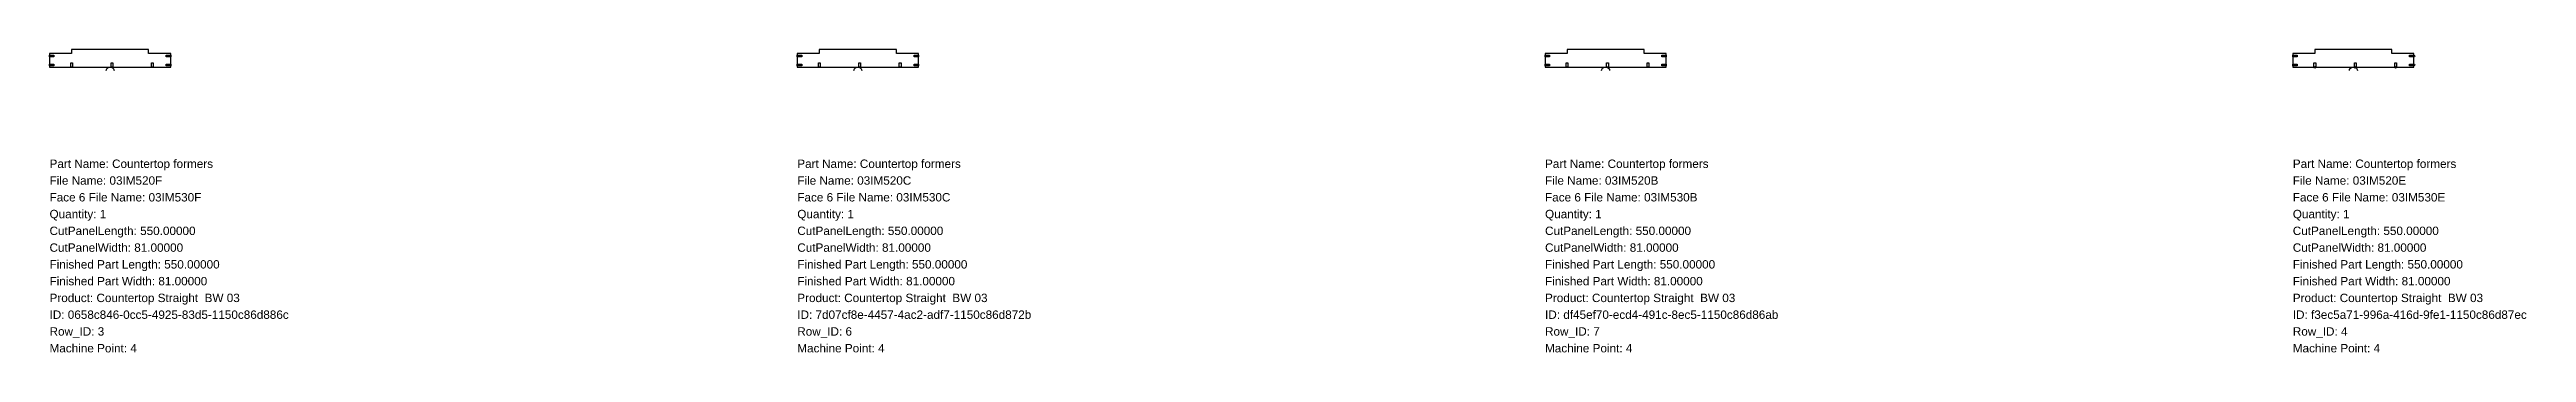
# Model space of a CAD drawing. Header units: inches. Extents: x 0 to 200771, y -1296 to 641.
# Drawn here: x 94312 to 105557, y -1296 to 81 of the extents above; entities that cross this region are included whole.
import ezdxf

# ---------------------------------------------------------------- set-up
doc = ezdxf.new("R2010")
doc.units = ezdxf.units.IN
doc.header["$MEASUREMENT"] = 0
for name, color, linetype in [('BORDER_Z18P0RT1001', 7, 'Continuous'), ('HBORE_Z9P0', 4, 'Continuous'), ('NESTTEXT', 1, 'Continuous'), ('VBORE_Z12P0', 3, 'Continuous')]:
    doc.layers.add(name, color=color, linetype=linetype)
doc.styles.get("Standard").update_dxf_attribs({"font": 'arial.ttf'})

msp = doc.modelspace()

# ---------------------------------------------------------------- texts
at = {"layer": 'NESTTEXT', "color": 1}
for s, p in [('Part Name: Countertop formers', (94312, -457.2)), ('Part Name: Countertop formers', (97706.8, -457.2)), ('Part Name: Countertop formers', (101101.6, -457.2)), ('Part Name: Countertop formers', (104496.4, -457.2)), ('File Name: 03IM520F', (94312, -533.4)), ('File Name: 03IM520C', (97706.8, -533.4)), ('File Name: 03IM520B', (101101.6, -533.4)), ('File Name: 03IM520E', (104496.4, -533.4)), ('Quantity: 1', (94312, -685.8)), ('Face 6 File Name: 03IM530F', (94312, -609.6)), ('Quantity: 1', (97706.8, -685.8)), ('Face 6 File Name: 03IM530C', (97706.8, -609.6)), ('Quantity: 1', (101101.6, -685.8)), ('Face 6 File Name: 03IM530B', (101101.6, -609.6)), ('Quantity: 1', (104496.4, -685.8)), ('Face 6 File Name: 03IM530E', (104496.4, -609.6)), ('CutPanelLength: 550.00000', (94312, -762)), ('CutPanelLength: 550.00000', (97706.8, -762)), ('CutPanelLength: 550.00000', (101101.6, -762)), ('CutPanelLength: 550.00000', (104496.4, -762)), ('CutPanelWidth: 81.00000', (94312, -838.2)), ('Finished Part Length: 550.00000', (94312, -914.4)), ('CutPanelWidth: 81.00000', (97706.8, -838.2)), ('Finished Part Length: 550.00000', (97706.8, -914.4)), ('CutPanelWidth: 81.00000', (101101.6, -838.2)), ('Finished Part Length: 550.00000', (101101.6, -914.4)), ('CutPanelWidth: 81.00000', (104496.4, -838.2)), ('Finished Part Length: 550.00000', (104496.4, -914.4)), ('Finished Part Width: 81.00000', (94312, -990.6)), ('Finished Part Width: 81.00000', (97706.8, -990.6)), ('Finished Part Width: 81.00000', (101101.6, -990.6)), ('Finished Part Width: 81.00000', (104496.4, -990.6)), ('Product: Countertop Straight  BW 03', (94312, -1066.8)), ('ID: 0658c846-0cc5-4925-83d5-1150c86d886c', (94312, -1143)), ('Product: Countertop Straight  BW 03', (97706.8, -1066.8)), ('ID: 7d07cf8e-4457-4ac2-adf7-1150c86d872b', (97706.8, -1143)), ('Product: Countertop Straight  BW 03', (101101.6, -1066.8)), ('ID: df45ef70-ecd4-491c-8ec5-1150c86d86ab', (101101.6, -1143)), ('Product: Countertop Straight  BW 03', (104496.4, -1066.8)), ('ID: f3ec5a71-996a-416d-9fe1-1150c86d87ec', (104496.4, -1143)), ('Row_ID: 3', (94312, -1219.2)), ('Row_ID: 6', (97706.8, -1219.2)), ('Row_ID: 7', (101101.6, -1219.2)), ('Row_ID: 4', (104496.4, -1219.2)), ('Machine Point: 4', (94312, -1295.4)), ('Machine Point: 4', (97706.8, -1295.4)), ('Machine Point: 4', (101101.6, -1295.4)), ('Machine Point: 4', (104496.4, -1295.4))]:
    msp.add_text(s, height=38.1, dxfattribs=at).set_placement(p)

# ---------------------------------------------------------------- linework, layer by layer
at = {"layer": 'BORDER_Z18P0RT1001', "color": 2}
for points in [[(94568.825, -15, -0.414213562), (94583.825, 0), (94862, 0), (94862, 63), (94762, 63), (94762, 81), (94412, 81), (94412, 63), (94312, 63), (94312, 0), (94590.175, 0, -0.414213562), (94605.175, -15)], [(97963.625, -15, -0.414213562), (97978.625, 0), (98256.8, 0), (98256.8, 63), (98156.8, 63), (98156.8, 81), (97806.8, 81), (97806.8, 63), (97706.8, 63), (97706.8, 0), (97984.975, 0, -0.414213562), (97999.975, -15)], [(101358.425, -15, -0.414213562), (101373.425, 0), (101651.6, 0), (101651.6, 63), (101551.6, 63), (101551.6, 81), (101201.6, 81), (101201.6, 63), (101101.6, 63), (101101.6, 0), (101379.775, 0, -0.414213562), (101394.775, -15)], [(104753.225, -15, -0.414213562), (104768.225, 0), (105046.4, 0), (105046.4, 63), (104946.4, 63), (104946.4, 81), (104596.4, 81), (104596.4, 63), (104496.4, 63), (104496.4, 0), (104774.575, 0, -0.414213562), (104789.575, -15)]]:
    msp.add_lwpolyline(points, format="xyb", dxfattribs=at)
at = {"layer": 'HBORE_Z9P0', "color": 4}
for points in [[(94312, 55), (94332, 55), (94332, 47), (94312, 47), (94312, 55)], [(94312, 15), (94332, 15), (94332, 7), (94312, 7), (94312, 15)], [(94408, 0), (94408, 20), (94416, 20), (94416, 0), (94408, 0)], [(94591.5, 0), (94591.5, 20), (94599.5, 20), (94599.5, 0), (94591.5, 0)], [(94775, 0), (94775, 20), (94783, 20), (94783, 0), (94775, 0)], [(94862, 47), (94842, 47), (94842, 55), (94862, 55), (94862, 47)], [(94862, 7), (94842, 7), (94842, 15), (94862, 15), (94862, 7)], [(97706.8, 55), (97726.8, 55), (97726.8, 47), (97706.8, 47), (97706.8, 55)], [(97706.8, 15), (97726.8, 15), (97726.8, 7), (97706.8, 7), (97706.8, 15)], [(97802.8, 0), (97802.8, 20), (97810.8, 20), (97810.8, 0), (97802.8, 0)], [(97986.3, 0), (97986.3, 20), (97994.3, 20), (97994.3, 0), (97986.3, 0)], [(98169.8, 0), (98169.8, 20), (98177.8, 20), (98177.8, 0), (98169.8, 0)], [(98256.8, 47), (98236.8, 47), (98236.8, 55), (98256.8, 55), (98256.8, 47)], [(98256.8, 7), (98236.8, 7), (98236.8, 15), (98256.8, 15), (98256.8, 7)], [(101101.6, 55), (101121.6, 55), (101121.6, 47), (101101.6, 47), (101101.6, 55)], [(101101.6, 15), (101121.6, 15), (101121.6, 7), (101101.6, 7), (101101.6, 15)], [(101197.6, 0), (101197.6, 20), (101205.6, 20), (101205.6, 0), (101197.6, 0)], [(101381.1, 0), (101381.1, 20), (101389.1, 20), (101389.1, 0), (101381.1, 0)], [(101564.6, 0), (101564.6, 20), (101572.6, 20), (101572.6, 0), (101564.6, 0)], [(101651.6, 47), (101631.6, 47), (101631.6, 55), (101651.6, 55), (101651.6, 47)], [(101651.6, 7), (101631.6, 7), (101631.6, 15), (101651.6, 15), (101651.6, 7)], [(104496.4, 55), (104516.4, 55), (104516.4, 47), (104496.4, 47), (104496.4, 55)], [(104496.4, 55), (104516.4, 55), (104516.4, 47), (104496.4, 47), (104496.4, 55)], [(104496.4, 15), (104516.4, 15), (104516.4, 7), (104496.4, 7), (104496.4, 15)], [(104496.4, 15), (104516.4, 15), (104516.4, 7), (104496.4, 7), (104496.4, 15)], [(104592.4, 0), (104592.4, 20), (104600.4, 20), (104600.4, 0), (104592.4, 0)], [(104592.4, 0), (104592.4, 20), (104600.4, 20), (104600.4, 0), (104592.4, 0)], [(104775.9, 0), (104775.9, 20), (104783.9, 20), (104783.9, 0), (104775.9, 0)], [(104775.9, 0), (104775.9, 20), (104783.9, 20), (104783.9, 0), (104775.9, 0)], [(104959.4, 0), (104959.4, 20), (104967.4, 20), (104967.4, 0), (104959.4, 0)], [(104959.4, 0), (104959.4, 20), (104967.4, 20), (104967.4, 0), (104959.4, 0)], [(105046.4, 47), (105026.4, 47), (105026.4, 55), (105046.4, 55), (105046.4, 47)], [(105046.4, 47), (105026.4, 47), (105026.4, 55), (105046.4, 55), (105046.4, 47)], [(105046.4, 7), (105026.4, 7), (105026.4, 15), (105046.4, 15), (105046.4, 7)], [(105046.4, 7), (105026.4, 7), (105026.4, 15), (105046.4, 15), (105046.4, 7)]]:
    msp.add_lwpolyline(points, close=True, dxfattribs=at)
at = {"layer": 'VBORE_Z12P0', "color": 3}
for centre in [(104596.4, 0), (104779.9, 0), (104963.4, 0), (105046.4, 51), (105046.4, 11)]:
    msp.add_circle(centre, 4, dxfattribs=at)

msp.set_redraw_order([(e.dxf.handle, doc.entitydb.next_handle()) for e in msp.query("TEXT MTEXT ATTDEF DIMENSION ARC_DIMENSION")])  # texts and dimensions are drawn at this point

doc.saveas('drawing.dxf')
